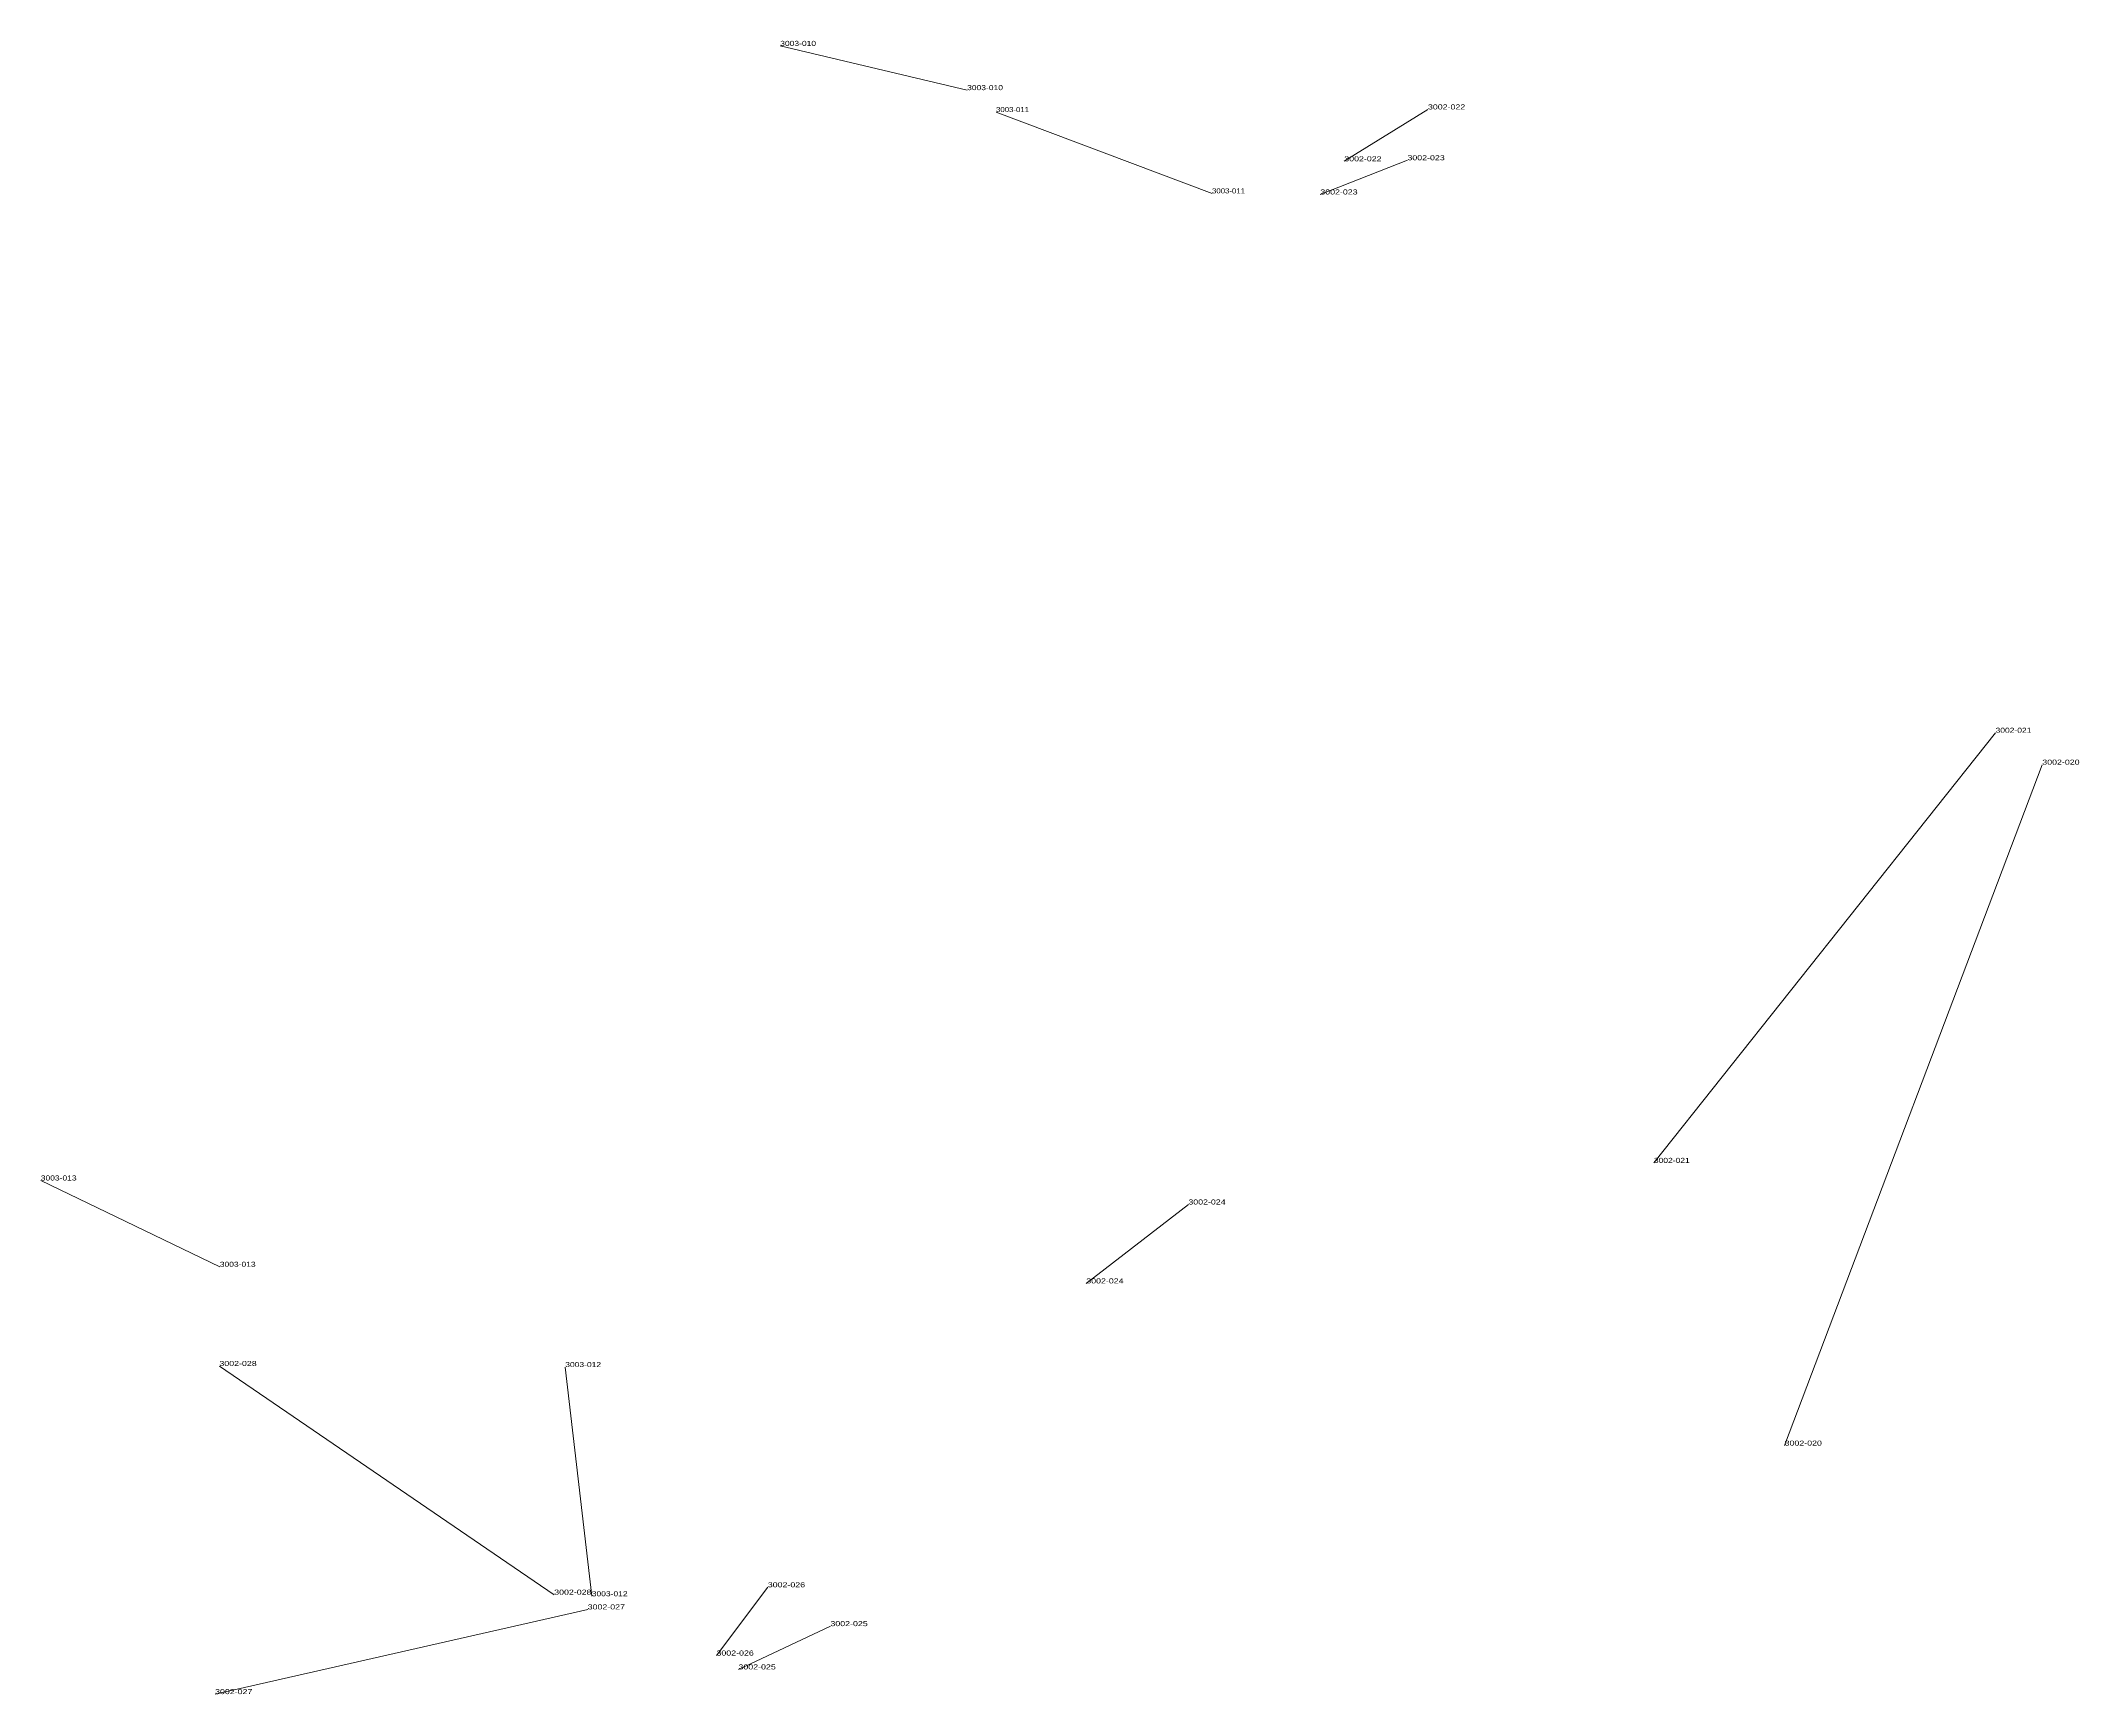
# Model space of a CAD drawing. Header units: metres. Extents: x 571156 to 607184, y 703608 to 727431.
# Drawn here: x 578674 to 579478, y 718007 to 718658 of the extents above; entities that cross this region are included whole.
import ezdxf

# ---------------------------------------------------------------- set-up
doc = ezdxf.new("R2010")
doc.units = ezdxf.units.M
doc.header["$LTSCALE"] = 0.8
doc.layers.add('60', color=7, linetype='Continuous', lineweight=13)
doc.layers.add('61', color=7, linetype='Continuous')

msp = doc.modelspace()

# ---------------------------------------------------------------- linework, layer by layer
at = {"layer": '60'}
for p, q in [((579039.29, 718638.75), (578965.64, 718656.18)), ((579050.69, 718630.1), (579135.79, 718598.06)), ((579220.88, 718631.14), (579187.91, 718610.7)), ((579178.47, 718597.63), (579212.8, 718611.12)), ((579444.55, 718385.5), (579309.91, 718215.99)), ((579462.96, 718372.92), (579361.42, 718104.57)), ((578744.8, 718175.05), (578674.26, 718209.06)), ((579126.46, 718199.6), (579086.24, 718168.5)), ((578876.58, 718045.83), (578744.65, 718135.96)), ((578891.38, 718045.21), (578880.93, 718135.53)), ((578940.53, 718021.85), (578960.75, 718048.75)), ((578889.77, 718040.03), (578742.95, 718006.64)), ((578949.19, 718016.38), (578985.43, 718033.44))]:
    msp.add_line(p, q, dxfattribs=at)

# ---------------------------------------------------------------- texts
for s, width, p in [('3003-010', 1.25, (578965.64, 718656.18)), ('3002-022', 1.3, (579187.91, 718610.7)), ('3002-023', 1.3, (579212.8, 718611.12)), ('3003-011', 1.15, (579135.79, 718598.06)), ('3002-021', 1.25, (579309.91, 718215.99)), ('3003-013', 1.25, (578674.26, 718209.06)), ('3002-024', 1.3, (579086.24, 718168.5)), ('3002-028', 1.3, (578744.65, 718135.96)), ('3003-012', 1.25, (578880.93, 718135.53)), ('3002-020', 1.3, (579361.42, 718104.57)), ('3002-026', 1.3, (578960.75, 718048.75)), ('3002-025', 1.3, (578985.43, 718033.44)), ('3002-027', 1.3, (578742.95, 718006.64))]:
    msp.add_text(s, height=2, dxfattribs=dict(at, width=width)).set_placement(p)
at = {"layer": '61'}
for s, width, p in [('3003-010', 1.25, (579039.29, 718638.75)), ('3003-011', 1.15, (579050.69, 718630.1)), ('3002-022', 1.3, (579220.88, 718631.14)), ('3002-023', 1.3, (579178.47, 718597.63)), ('3002-021', 1.25, (579444.55, 718385.5)), ('3002-020', 1.3, (579462.96, 718372.92)), ('3002-024', 1.3, (579126.46, 718199.6)), ('3003-013', 1.25, (578744.8, 718175.05)), ('3002-028', 1.3, (578876.58, 718045.83)), ('3002-027', 1.3, (578889.77, 718040.03)), ('3003-012', 1.25, (578891.38, 718045.21)), ('3002-026', 1.3, (578940.53, 718021.85)), ('3002-025', 1.3, (578949.19, 718016.38))]:
    msp.add_text(s, height=2, dxfattribs=dict(at, width=width)).set_placement(p)

doc.saveas('drawing.dxf')
